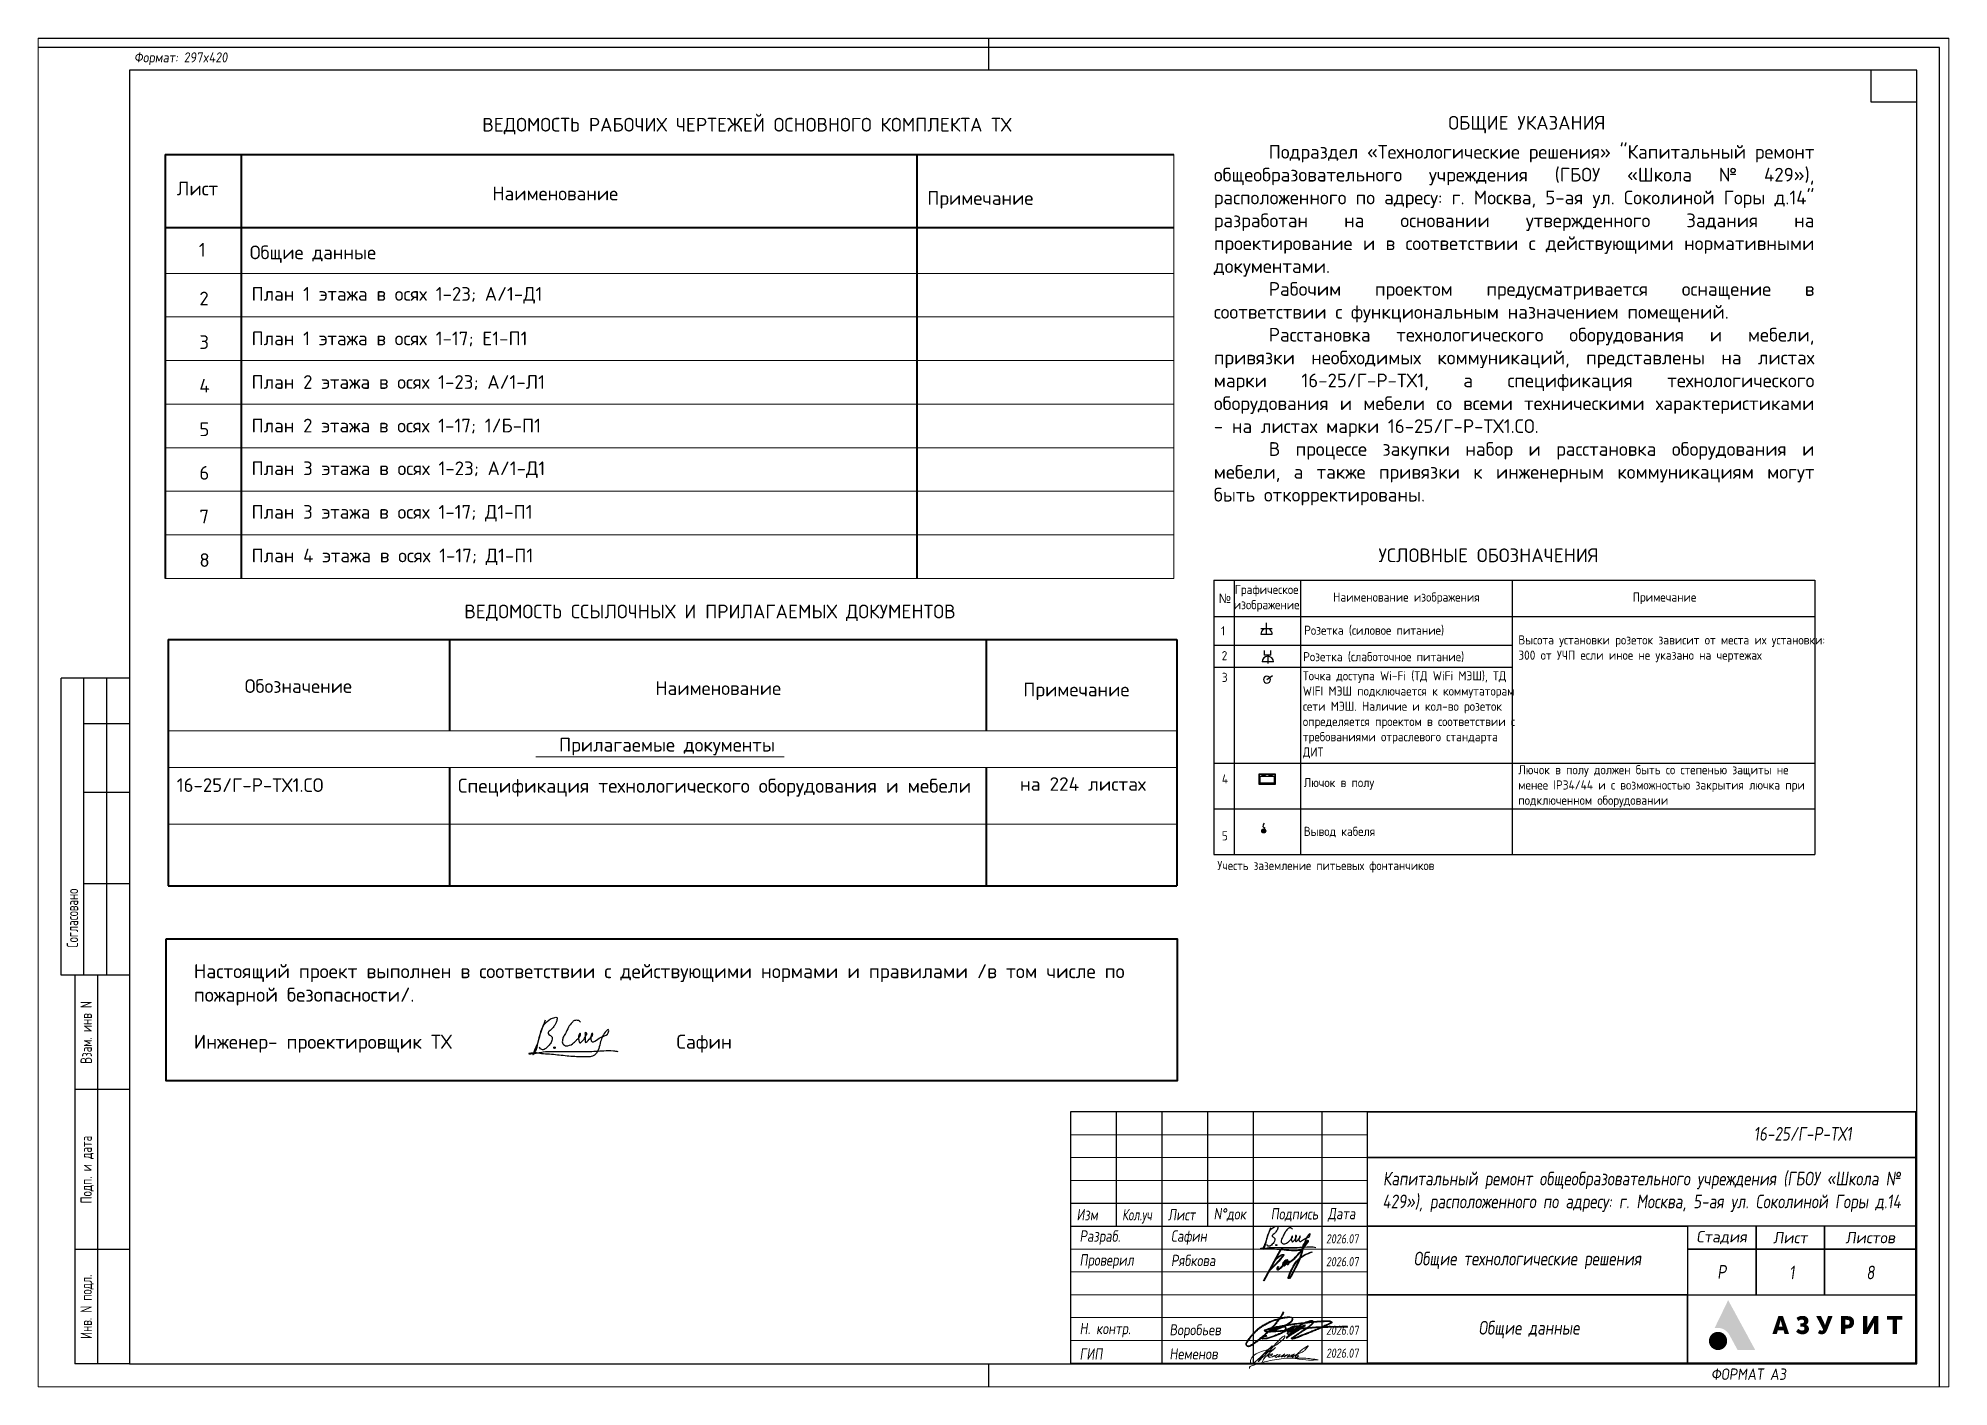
# Paper-space layout 'ОД' of a CAD drawing. Header units: millimetres. Extents: x 4.599 to 4.853, y 5.604 to 5.783.
# The model-space entities are those that its viewports show. They can reach past a viewport. Long polylines and large blocks are cut down to what shows.
import ezdxf
from ezdxf import colors
from ezdxf.entities.mleader import LeaderData, LeaderLine
from ezdxf.enums import TextEntityAlignment as Align
from ezdxf.math import Vec2, Vec3

# ---------------------------------------------------------------- set-up
doc = ezdxf.new("R2010")
doc.units = ezdxf.units.MM
doc.header["$MEASUREMENT"] = 0
doc.linetypes.add('ACAD_ISO03W100', pattern=[30, 12, -18])
doc.layers.get('0').update_dxf_attribs({"color": 250, "lineweight": 9})
doc.layers.get('Defpoints').update_dxf_attribs({"color": 6})
for name, color, linetype in [('_RAMKA', 7, 'Continuous'), ('АР_Таблицы', 250, 'Continuous'), ('Таблица', 250, 'Continuous')]:
    doc.layers.add(name, color=color, linetype=linetype)
for name, color, linetype, lineweight in [('_STAMP', 250, 'Continuous', 30), ('_TEXT', 189, 'Continuous', 30), ('_АР ТЕКСТ', 250, 'Continuous', 25), ('СПДС_ФОРМАТЫ', 7, 'Continuous', 30), ('ШТАМП', 7, 'Continuous', 15)]:
    doc.layers.add(name, color=color, linetype=linetype, lineweight=lineweight)
doc.layers.add('ПОДПИСИ', color=7, linetype='Continuous', lineweight=9, true_color=0x0052a5)
doc.styles.add('GOST 2.304', font='CS_Gost2304.shx')
doc.styles.add('gost_A', font='CS_Gost2304.shx', dxfattribs={"width": 0.71})
doc.styles.add('ISOCPEUR', font='isocpeur.TTF')
doc.styles.add('ISOCPEUR_1', font='isocpeur.TTF', dxfattribs={"width": 0.9, "height": 250})
doc.styles.add('ISOCUPER', font='isocpeur.TTF', dxfattribs={"width": 0.85, "oblique": 7})
doc.styles.add('SIMPLEX', font='simplex.shx', dxfattribs={"width": 0.85, "oblique": 7})
doc.styles.add('Архитект', font='isocpeur.TTF', dxfattribs={"width": 0.8, "oblique": 8})
doc.styles.add('Архитектурный', font='isocpeur.TTF', dxfattribs={"oblique": 8})
doc.styles.add('Архитектурный размер', font='isocpeur.TTF', dxfattribs={"width": 0.8, "oblique": 8})

psp = doc.layouts.new('ОД')

msp = doc.modelspace()

# ---------------------------------------------------------------- texts
at = {"layer": '_STAMP', "color": 7, "lineweight": -2, "char_height": 300, "attachment_point": 5, "style": 'Архитектурный размер'}
for s, width, heights, insert in [('1', 1209.51, [728.3], (-249729.1, 4658)), ('8', 1209.51, [728.3], (-248010.9, 4658)), ('Общие данные', 6338.039, [1456.7], (-255479.1, 3408))]:
    msp.add_mtext_dynamic_manual_height_columns(s, width=width, gutter_width=0, heights=heights, dxfattribs=dict(at, insert=insert))
at = {"layer": 'АР_Таблицы', "ltscale": 100, "style": 'ISOCPEUR'}
for s, p in [('ВЕДОМОСТЬ РАБОЧИХ ЧЕРТЕЖЕЙ ОСНОВНОГО КОМПЛЕКТА ТХ', (-278380.2, 29615.6)), ('                        ОБЩИЕ УКАЗАНИЯ', (-261828.5, 29658.1)), ('Лист', (-285062, 28220)), ('Наименование', (-278158.1, 28111.7)), ('Примечание', (-268645.1, 28011.5)), ('1', (-284581.6, 26879.4)), ('Общие данные', (-283466.2, 26822.5)), ('2', (-284569.7, 25813.3)), ('3', (-284569.7, 24859.7)), ('4', (-284569.7, 23906.2)), ('5', (-284569.7, 22952.7)), ('6', (-284569.7, 21999.1)), ('7', (-284569.7, 21045.6)), ('УСЛОВНЫЕ ОБОЗНАЧЕНИЯ ', (-258771.5, 20195.8)), ('8', (-284569.7, 20092.1)), ('ВЕДОМОСТЬ ССЫЛОЧНЫХ И ПРИЛАГАЕМЫХ ДОКУМЕНТОВ', (-278772.4, 18967.2)), ('Обозначение', (-283576.2, 17335.9)), ('Наименование', (-274592.6, 17290.5)), ('Примечание', (-266543.7, 17260.6)), ('       Прилагаемые документы', (-278036.4, 16052.7)), ('16-25/Г-Р-ТХ1.СО', (-285065.1, 15169.2))]:
    msp.add_text(s, height=300, dxfattribs=at).set_placement(p)
msp.add_text('на 224 листах', height=296.225, dxfattribs=at).set_placement((-266617.9, 15195), (-263863, 15195), align=Align.ALIGNED)
at = {"layer": 'АР_Таблицы', "ltscale": 100, "char_height": 300, "attachment_point": 4, "style": 'ISOCPEUR'}
for s, insert, width in [('\\pxqj;^IПодраздел «Технологические решения»{\\C7; }"Капитальный ремонт общеобразовательного учреждения (ГБОУ «Школа № 429»), расположенного по адресу: г. Москва, 5-ая ул. Соколиной Горы д.14"{\\C7; }разработан на основании {\\C7;утвержденного} Задания на проектирование и в соответствии с действующими нормативными документами.\\P^IРабочим проектом предусматривается оснащение в соответствии с функциональным назначением помещений.^J^IРасстановка технологического оборудования и мебели, привязки необходимых коммуникаций, представлены на листах марки {\\A1;16-25/Г-Р-ТХ1}, а спецификация технологического оборудования и мебели со всеми техническими характеристиками - на листах марки {\\A1;16-25/Г-Р-ТХ1.СО}.\\P\\psm1;^IВ процессе закупки набор и расстановка оборудования и мебели, а также привязки к инженерным коммуникациям могут быть откорректированы. ', (-262374.9, 25381.2), 13100.349), ('\\A1;\\pxql,t18;План 1 этажа в осях 1-23; А/1-Д1', (-283428, 26032.9), 13100.349), ('\\A1;\\pxql,t18;План 1 этажа в осях 1-17; Е1-П1', (-283428, 25079.3), 13100.349), ('\\A1;\\pxql,t18;План 2 этажа в осях 1-23; А/1-Л1', (-283428, 24125.8), 13100.349), ('\\A1;\\pxql,t18;План 2 этажа в осях 1-17; 1/Б-П1', (-283428, 23172.3), 13100.349), ('\\A1;\\pxql,t18;План 3 этажа в осях 1-23; А/1-Д1', (-283428, 22218.7), 13100.349), ('\\A1;\\pxql,t18;План 3 этажа в осях 1-17; Д1-П1', (-283428, 21265.2), 13100.349), ('\\A1;\\pxql,t18;План 4 этажа в осях 1-17; Д1-П1', (-283428, 20311.7), 13100.349), ('{\\H1.029x;Спецификация технологического оборудования и мебели }', (-278911.7, 15264), 13100.349), ('{\\H1.029x;Настоящий проект выполнен в соответствии с действующими нормами и правилами /в том числе по пожарной безопасности/.\\P\\PИнженер- проектировщик ТХ                         Сафин}', (-284690.7, 10435.5), 21067.34)]:
    msp.add_mtext(s, dxfattribs=dict(at, insert=insert, width=width))
at = {"layer": 'Таблица', "char_height": 200, "style": 'ISOCPEUR_1'}
for s, insert, width, attachment_point in [('Графическое изображение ', (-261220.4, 19404.8), 1027.914, 5), ('{\\fArial|b0|i0|c204|p34;№}', (-262134.8, 19404.8), 467.836, 5), ('Наименование изображения ', (-258161.6, 19404.8), 4434.113, 5), ('Примечание', (-253211.6, 19404.8), 6427.136, 4), ('Розетка (силовое питание)', (-260399.8, 18697), 4434.113, 4), ('1', (-262216.6, 18692.7), 4434.113, 4), ('{\\W0.9;Высота установки розеток зависит от места их установки:\\P300 от УЧП если иное не указано на чертежах}', (-255713.3, 18301.4), 6427.136, 4), ('2', (-262202.9, 18151.1), 4434.113, 4), ('Розетка (слаботочное питание)', (-260421.6, 18118.6), 4434.113, 4), ('3', (-262199.5, 17674.6), 4434.113, 4), ('Точка доступа Wi-Fi (ТД WiFi МЭШ), ТД WIFI МЭШ подключается к коммутаторам сети МЭШ. Наличие и кол-во розеток определяется проектом в соответствии с требованиями отраслевого стандарта ДИТ', (-260426.8, 16856.7), 4668.897, 4), ('4', (-262199.5, 15453.4), 4434.113, 4), ('Лючок в полу', (-260407.2, 15347.8), 4434.113, 4), ('Лючок в полу должен быть со степенью защиты не менее IP34/44 и с возможностью закрытия лючка при подключенном оборудовании', (-255713.3, 15294.5), 6427.136, 4), ('5', (-262199.5, 14209.1), 4434.113, 4), ('Вывод кабеля', (-260407.2, 14291.1), 4434.113, 4), ('{\\W0.88;Учесть заземление питьевых фонтанчиков}', (-262296.3, 13533.1), 6427.136, 4)]:
    msp.add_mtext(s, dxfattribs=dict(at, insert=insert, width=width, attachment_point=attachment_point))

# ---------------------------------------------------------------- blocks, each defined once
blk = doc.blocks.new('_DotSmall')
at = {"color": 0, "linetype": 'ByBlock', "const_width": 0.5}
blk.add_lwpolyline([(-0.0625, 0, 1), (0.0625, 0, 1)], format="xyb", close=True, dxfattribs=at)
blk = doc.blocks.new('A$C2B604C4E')
at = {"lineweight": 25, "ltscale": 100}
blk.add_hatch(color=0, dxfattribs=at).paths.add_polyline_path([(-415, -285, 1), (-378, -285, 1)])
at = {"color": 0, "lineweight": 25, "ltscale": 100}
blk.add_circle((-396, -285), 18.4, dxfattribs=at)
for points in [[(203, 304), (158, 344), (115, 350), (65, 344), (15, 303), (-71, 189), (-144, 42), (-192, -41), (-212, -123), (-212, -174), (-185, -212), (-139, -238), (-83, -238), (48, -174), (112, -108), (161, -60), (200, -8), (209, 29), (200, 49), (177, 25), (161, -19), (165, -99), (189, -171), (273, -99), (300, -67), (326, -16), (350, 23), (350, 46), (343, 63), (315, 63), (312, 34), (316, -67), (323, -160), (411, -86), (473, -19), (492, 26), (481, 51), (462, 25), (478, -149), (610, -85), (731, -21), (850, 62), (850, 138), (809, 106), (673, -143), (546, -443), (483, -481), (372, -495), (162, -495), (-194, -468), (-559, -434), (-733, -420), (-911, -407), (-993, -425), (-943, -425), (-783, -405), (-661, -379), (-433, -372), (-46, -372), (381, -372), (744, -354), (967, -354), (1071, -372)], [(-609, 351), (-787, -188), (-841, -377), (-893, -450), (-817, -266), (-634, 250), (-487, 382), (-385, 416), (-344, 416), (-344, 341), (-369, 268), (-414, 205), (-480, 131), (-544, 66), (-544, 44), (-506, 6), (-453, -38), (-453, -89), (-487, -185), (-548, -258), (-612, -314), (-659, -332), (-721, -308), (-748, -268)]]:
    blk.add_spline(points, degree=3, dxfattribs=at)
blk = doc.blocks.new('_Origin')
at = {"color": 0, "linetype": 'ByBlock', "lineweight": -2}
blk.add_line((0, 0), (-1, 0), dxfattribs=at)
blk.add_circle((0, 0), 0.5, dxfattribs=at)
blk = doc.blocks.new('*U3110')
at = {"color": 0, "linetype": 'ByBlock', "lineweight": -2}
for p, q in [((0, 2.5), (0, -2.5)), ((0, 0), (2.5, 0)), ((2.5, 2.5), (2.5, -2.5)), ((2.5, 0), (5, 0))]:
    blk.add_line(p, q, dxfattribs=at)
blk.add_arc((0, 0), 2.5, 270, 90, dxfattribs=at)
at = {"style": 'GOST 2.304', "width": 0.8, "flags": 1}
blk.add_attdef('MARKA', (-9.86, 4.54), '', height=2.5, dxfattribs=at)
at = {"ltscale": 50, "style": 'gost_A', "width": 0.71}
blk.add_attdef('№GRUP', text='', height=2.5, dxfattribs=at).set_placement((5.14, 6.05), align=Align.MIDDLE_CENTER)
blk = doc.blocks.new('RG45 блок на 2 шт')
at = {"color": 0, "linetype": 'ByBlock', "lineweight": -2, "ltscale": 100}
for p, q in [((-164, 66), (-266, 66)), ((-164, 66), (-164, -66)), ((-164, 0), (10, 0)), ((-22, 120), (-22, -120)), ((-164, -66), (-266, -66))]:
    blk.add_line(p, q, dxfattribs=at)
blk.add_arc((-22, 0), 120, 90, 270, dxfattribs=at)
blk = doc.blocks.new('_DOP_POLE')
at = {"layer": '_STAMP'}
for p, q in [((-15, 85), (-15, 150)), ((0, 150), (-15, 150)), ((-10, 85), (-10, 150)), ((-5, 85), (-5, 150)), ((0, 150), (0, 0)), ((0, 140), (-10, 140)), ((0, 125), (-10, 125)), ((0, 105), (-10, 105)), ((0, 85), (-15, 85)), ((-12, 85), (-12, 0)), ((-7, 85), (-7, 0)), ((0, 60), (-12, 60)), ((0, 25), (-12, 25)), ((0, 0), (-12, 0))]:
    blk.add_line(p, q, dxfattribs=at)
at = {"layer": '_TEXT', "style": 'ISOCPEUR', "width": 0.7}
for s, p in [('Согласовано', (-12.5, 97.5)), ('Взам. инв N', (-9.5, 72.5)), ('Подп. и дата', (-9.5, 42.5)), ('Инв. N подл.', (-9.5, 12.5))]:
    blk.add_text(s, height=2.5, rotation=90, dxfattribs=at).set_placement(p, align=Align.MIDDLE_CENTER)
blk = doc.blocks.new('*U3417')
at = {"color": 0}
for p, q in [((403, 283), (403, 290)), ((413, 283), (403, 283))]:
    blk.add_line(p, q, dxfattribs=at)
at = {"layer": '_RAMKA', "color": 253, "linetype": 'ACAD_ISO03W100', "ltscale": 0.12}
for p, q in [((210, 290), (210, 297)), ((210, 0), (210, 7))]:
    blk.add_line(p, q, dxfattribs=at)
at = {"layer": '_RAMKA', "color": 0}
for points in [[(2, 2), (418, 2), (418, 295), (2, 295)], [(22, 7), (413, 7), (413, 290), (22, 290)]]:
    blk.add_lwpolyline(points, close=True, dxfattribs=at)
at = {"layer": 'Defpoints', "color": 255}
for q in [(0, 297), (420, 0)]:
    blk.add_line((0, 0), q, dxfattribs=at)
at = {"layer": 'Defpoints', "color": 253, "linetype": 'ACAD_ISO03W100'}
blk.add_lwpolyline([(0, 297), (420, 297), (420, 0), (0, 0)], close=True, dxfattribs=at)
at = {"layer": '_RAMKA'}
blk.add_blockref('_DOP_POLE', (22, 7), dxfattribs=at)
at = {"layer": '_RAMKA', "color": 8, "insert": (23, 292.5), "char_height": 2.2, "attachment_point": 4, "style": 'SIMPLEX'}
blk.add_mtext_dynamic_manual_height_columns('Формат: 297x420', width=59.7559, gutter_width=12.5, heights=[0], dxfattribs=at)
at = {"layer": '_RAMKA', "color": 8, "style": 'SIMPLEX', "oblique": 7, "width": 0.85}
blk.add_attdef('ФОРМАТ_А', (368, 3.5), '', height=2.5, dxfattribs=at)
blk = doc.blocks.new('Логотип Азурит')
at = {"layer": '_STAMP', "linetype": 'Continuous', "true_color": 0x2a3756}
h = blk.add_hatch(color=159, dxfattribs=at)
h.dxf.hatch_style = 1
h.paths.add_polyline_path([(-39.4, 8.5), (-40.02, 9.65), (-40.61, 10.74), (-41.14, 11.7), (-41.62, 12.59), (-41.79, 12.89), (-41.86, 13.01), (-41.91, 12.94), (-41.99, 12.78), (-42.39, 11.96), (-42.77, 11.18), (-43.09, 10.5), (-43.47, 9.72), (-44.18, 8.26), (-44.5, 7.6), (-44.73, 7.14), (-44.85, 6.9), (-44.7, 6.93), (-44.51, 6.95), (-44.27, 6.97), (-44.09, 6.97), (-43.91, 6.96), (-43.74, 6.94), (-43.56, 6.91), (-43.39, 6.87), (-43.22, 6.81), (-43.05, 6.75), (-42.89, 6.68), (-42.73, 6.59), (-42.58, 6.5), (-42.43, 6.4), (-42.29, 6.29), (-42.15, 6.17), (-42.03, 6.04), (-41.91, 5.91), (-41.79, 5.77), (-41.72, 5.65), (-41.63, 5.5), (-41.3, 4.9), (-41.02, 4.39), (-40.57, 3.56), (-40.05, 2.59), (-39.78, 2.11), (-37.86, 2.11), (-36.5, 2.11), (-35.94, 2.12), (-36.48, 3.13), (-36.82, 3.75), (-37.16, 4.37), (-37.67, 5.33), (-38.2, 6.3), (-38.54, 6.93), (-38.87, 7.53)])
h = blk.add_hatch(color=159, dxfattribs=at)
h.dxf.hatch_style = 1
h.paths.add_polyline_path([(-29.3, 7.88), (-29.63, 8.84), (-29.86, 9.53), (-30.37, 9.54), (-30.87, 9.54), (-30.93, 9.38), (-31.26, 8.4), (-31.64, 7.27), (-31.97, 6.31), (-32.19, 5.64), (-32.05, 5.63), (-31.71, 5.62), (-31.23, 5.62), (-31.11, 6.03), (-30.99, 6.44), (-30.37, 6.44), (-29.75, 6.44), (-29.63, 6.03), (-29.52, 5.62), (-29.03, 5.62), (-28.54, 5.62), (-28.6, 5.8), (-28.93, 6.79)])
h.paths.add_polyline_path([(-30.77, 7.21), (-30.74, 7.31), (-30.56, 7.93), (-30.43, 8.43), (-30.39, 8.59), (-30.37, 8.65), (-30.35, 8.64), (-30.31, 8.45), (-30.22, 8.08), (-30.11, 7.66), (-30.01, 7.33), (-29.97, 7.21), (-30.37, 7.21)], flags=16)
h = blk.add_hatch(color=159, dxfattribs=at)
h.dxf.hatch_style = 1
h.paths.add_polyline_path([(-24.39, 7.35), (-24.47, 7.43), (-24.56, 7.5), (-24.66, 7.56), (-24.81, 7.65), (-24.74, 7.69), (-24.65, 7.75), (-24.55, 7.86), (-24.45, 7.97), (-24.38, 8.09), (-24.35, 8.18), (-24.32, 8.25), (-24.31, 8.34), (-24.3, 8.45), (-24.3, 8.65), (-24.31, 8.73), (-24.34, 8.82), (-24.41, 8.99), (-24.51, 9.14), (-24.63, 9.28), (-24.78, 9.39), (-24.95, 9.48), (-25.13, 9.55), (-25.34, 9.59), (-25.56, 9.6), (-25.74, 9.6), (-25.91, 9.58), (-26.08, 9.55), (-26.23, 9.51), (-26.39, 9.46), (-26.53, 9.39), (-26.67, 9.32), (-26.8, 9.23), (-26.9, 9.15), (-26.81, 8.98), (-26.64, 8.66), (-26.54, 8.5), (-26.51, 8.5), (-26.46, 8.54), (-26.35, 8.61), (-26.21, 8.67), (-26.07, 8.73), (-25.93, 8.77), (-25.82, 8.79), (-25.72, 8.79), (-25.62, 8.79), (-25.53, 8.76), (-25.46, 8.73), (-25.39, 8.68), (-25.34, 8.62), (-25.3, 8.55), (-25.26, 8.45), (-25.26, 8.36), (-25.27, 8.27), (-25.32, 8.18), (-25.36, 8.13), (-25.39, 8.08), (-25.44, 8.05), (-25.49, 8.02), (-25.63, 7.99), (-25.84, 7.98), (-26.1, 7.97), (-26.1, 7.6), (-26.1, 7.24), (-25.78, 7.23), (-25.54, 7.21), (-25.45, 7.2), (-25.38, 7.18), (-25.33, 7.15), (-25.28, 7.12), (-25.25, 7.08), (-25.21, 7.02), (-25.19, 6.96), (-25.17, 6.9), (-25.17, 6.76), (-25.18, 6.7), (-25.2, 6.64), (-25.23, 6.58), (-25.26, 6.53), (-25.31, 6.49), (-25.37, 6.45), (-25.44, 6.43), (-25.52, 6.41), (-25.69, 6.39), (-25.78, 6.39), (-25.87, 6.41), (-26, 6.45), (-26.16, 6.51), (-26.3, 6.6), (-26.43, 6.69), (-26.53, 6.76), (-26.77, 6.45), (-26.93, 6.26), (-26.97, 6.2), (-26.98, 6.15), (-26.97, 6.11), (-26.94, 6.07), (-26.82, 5.97), (-26.62, 5.84), (-26.41, 5.73), (-26.19, 5.65), (-25.97, 5.59), (-25.78, 5.57), (-25.53, 5.57), (-25.3, 5.58), (-25.12, 5.61), (-24.99, 5.65), (-24.87, 5.71), (-24.75, 5.78), (-24.64, 5.85), (-24.54, 5.94), (-24.45, 6.03), (-24.37, 6.13), (-24.31, 6.23), (-24.25, 6.37), (-24.21, 6.51), (-24.2, 6.66), (-24.2, 6.82), (-24.21, 6.94), (-24.24, 7.06), (-24.28, 7.16), (-24.33, 7.26)])
h = blk.add_hatch(color=159, dxfattribs=at)
h.dxf.hatch_style = 1
h.paths.add_polyline_path([(-19.61, 8.04), (-19.36, 8.68), (-19.14, 9.22), (-19.03, 9.53), (-19.17, 9.54), (-19.52, 9.54), (-20.02, 9.54), (-20.05, 9.44), (-20.31, 8.65), (-20.59, 7.81), (-20.63, 7.68), (-20.66, 7.62), (-20.67, 7.61), (-20.7, 7.67), (-20.82, 7.97), (-21.01, 8.4), (-21.34, 9.1), (-21.54, 9.54), (-22.06, 9.54), (-22.58, 9.54), (-22.4, 9.17), (-21.88, 8.17), (-21.32, 7.06), (-21.11, 6.63), (-21.09, 6.56), (-21.1, 6.52), (-21.15, 6.45), (-21.21, 6.41), (-21.28, 6.38), (-21.37, 6.37), (-21.45, 6.37), (-21.55, 6.39), (-21.64, 6.43), (-21.74, 6.49), (-21.82, 6.53), (-21.86, 6.49), (-21.92, 6.39), (-22.11, 6.05), (-22.23, 5.85), (-22.18, 5.81), (-22.08, 5.75), (-21.95, 5.69), (-21.81, 5.63), (-21.69, 5.59), (-21.51, 5.57), (-21.31, 5.57), (-21.12, 5.59), (-20.97, 5.62), (-20.88, 5.66), (-20.79, 5.71), (-20.71, 5.77), (-20.63, 5.84), (-20.56, 5.93), (-20.48, 6.02), (-20.35, 6.23), (-20.28, 6.35), (-20.21, 6.51), (-19.92, 7.25)])
h = blk.add_hatch(color=159, dxfattribs=at)
h.dxf.hatch_style = 1
h.paths.add_polyline_path([(-14.46, 7.53), (-14.41, 7.64), (-14.37, 7.74), (-14.33, 7.96), (-14.31, 8.19), (-14.32, 8.41), (-14.37, 8.63), (-14.45, 8.83), (-14.5, 8.93), (-14.55, 9.02), (-14.62, 9.1), (-14.69, 9.18), (-14.81, 9.29), (-14.92, 9.37), (-15.06, 9.43), (-15.21, 9.49), (-15.33, 9.52), (-15.49, 9.53), (-16.3, 9.54), (-17.21, 9.54), (-17.21, 7.58), (-17.21, 5.62), (-16.73, 5.62), (-16.25, 5.62), (-16.25, 6.23), (-16.25, 6.83), (-15.87, 6.83), (-15.58, 6.84), (-15.35, 6.86), (-15.17, 6.91), (-14.99, 6.98), (-14.83, 7.08), (-14.69, 7.2), (-14.56, 7.36)])
h.paths.add_polyline_path([(-15.6, 7.68), (-15.67, 7.66), (-15.95, 7.66), (-16.25, 7.66), (-16.25, 8.2), (-16.25, 8.74), (-15.93, 8.73), (-15.64, 8.72), (-15.57, 8.7), (-15.51, 8.67), (-15.42, 8.6), (-15.35, 8.51), (-15.32, 8.45), (-15.3, 8.39), (-15.29, 8.19), (-15.29, 8.07), (-15.3, 8), (-15.32, 7.94), (-15.35, 7.88), (-15.39, 7.82), (-15.43, 7.78), (-15.53, 7.71)], flags=16)
h = blk.add_hatch(color=159, dxfattribs=at)
h.dxf.hatch_style = 1
h.paths.add_polyline_path([(-10.09, 7.82), (-9.98, 8.03), (-9.94, 8.12), (-9.95, 7.93), (-9.96, 7.49), (-9.97, 6.69), (-9.97, 5.62), (-9.5, 5.62), (-9.04, 5.62), (-9.04, 7.58), (-9.04, 9.54), (-9.51, 9.54), (-9.99, 9.54), (-10.36, 8.91), (-10.84, 8.1), (-11.03, 7.78), (-11.26, 7.34), (-11.37, 7.13), (-11.42, 7.05), (-11.41, 7.31), (-11.39, 7.78), (-11.39, 8.55), (-11.39, 9.54), (-11.86, 9.54), (-12.34, 9.54), (-12.34, 7.58), (-12.34, 5.62), (-11.86, 5.62), (-11.37, 5.62), (-11.18, 5.95), (-10.61, 6.89), (-10.31, 7.42)])
h = blk.add_hatch(color=159, dxfattribs=at)
h.dxf.hatch_style = 1
h.paths.add_polyline_path([(-3.74, 9.14), (-3.74, 9.54), (-5.42, 9.54), (-7.09, 9.54), (-7.09, 9.14), (-7.09, 8.74), (-6.5, 8.74), (-5.9, 8.74), (-5.9, 7.18), (-5.9, 5.62), (-5.43, 5.62), (-4.95, 5.62), (-4.95, 7.18), (-4.95, 8.74), (-4.35, 8.74), (-3.74, 8.74)])
at = {"layer": '_STAMP', "linetype": 'Continuous', "true_color": 0x1447b7}
h = blk.add_hatch(color=162, dxfattribs=at)
h.dxf.hatch_style = 1
h.paths.add_polyline_path([(-42.09, 4.22), (-42.11, 4.4), (-42.15, 4.58), (-42.2, 4.76), (-42.27, 4.93), (-42.35, 5.1), (-42.45, 5.26), (-42.57, 5.41), (-42.7, 5.55), (-42.8, 5.64), (-42.91, 5.72), (-43.14, 5.86), (-43.38, 5.97), (-43.63, 6.05), (-43.89, 6.09), (-44.15, 6.1), (-44.42, 6.07), (-44.55, 6.04), (-44.68, 6.01), (-44.87, 5.94), (-45.05, 5.85), (-45.22, 5.74), (-45.37, 5.62), (-45.51, 5.49), (-45.63, 5.35), (-45.75, 5.19), (-45.84, 5.03), (-45.92, 4.85), (-45.98, 4.67), (-46.03, 4.49), (-46.06, 4.29), (-46.07, 4.1), (-46.05, 3.9), (-46.02, 3.7), (-45.97, 3.51), (-45.92, 3.37), (-45.87, 3.24), (-45.8, 3.11), (-45.72, 2.99), (-45.64, 2.88), (-45.54, 2.77), (-45.44, 2.67), (-45.33, 2.57), (-45.22, 2.49), (-45.1, 2.41), (-44.98, 2.34), (-44.85, 2.28), (-44.72, 2.22), (-44.58, 2.18), (-44.44, 2.15), (-44.3, 2.13), (-44.05, 2.12), (-43.8, 2.14), (-43.57, 2.19), (-43.34, 2.26), (-43.12, 2.37), (-42.92, 2.5), (-42.73, 2.65), (-42.56, 2.83), (-42.44, 2.99), (-42.34, 3.15), (-42.26, 3.32), (-42.19, 3.49), (-42.14, 3.67), (-42.11, 3.85), (-42.09, 4.03)])
blk = doc.blocks.new('A$Cd93aea02')
at = {"lineweight": 25}
for p, q in [((-4384, -1932), (-1367, 3562)), ((-4262, -1932), (-1245, 3562))]:
    blk.add_line(p, q, dxfattribs=at)
for points in [[(-1879, 618), (-2051, 66), (-897, 875), (-230, 1770), (-1039, 931), (-985, 788), (-326, 1305), (67, 1533), (-214, 885), (-164, 1092), (132, 1354), (312, 1478), (2149, 3300), (3339, 5144), (2538, 4319), (2473, 3970), (-36, -1467), (1397, 1518), (4116, 3176)], [(-1756, 618), (-1928, 66), (-775, 875), (-107, 1770), (-916, 931), (-863, 788), (-203, 1305), (189, 1533), (-92, 885), (-41, 1092), (254, 1354), (434, 1478), (2272, 3300), (3462, 5144), (2661, 4319), (2596, 3970), (87, -1467), (1519, 1518), (4239, 3176)], [(-1367, 3562), (-1204, 3712), (-1054, 3787)], [(-1245, 3562), (-1081, 3712), (-931, 3787)], [(-2336, 1798), (-1774, 2325), (-1108, 2692), (-3367, -80)], [(-2213, 1798), (-1651, 2325), (-985, 2692), (-3244, -80)]]:
    blk.add_spline(points, degree=3, dxfattribs=at)
blk = doc.blocks.new('Воробьев')
at = {"color": 0}
for points in [[(9, 6.23), (8.81, 5.8), (8.47, 5.27), (8.06, 4.65), (7.64, 4.14), (7.22, 3.56), (6.72, 3.01), (6.11, 2.31), (5.34, 1.61), (4.69, 1), (3.94, 0.4), (3.23, -0.16), (2.53, -0.65), (1.89, -1.09), (1.34, -1.28), (1.02, -1.07), (0.94, -0.69), (1.15, -0.19), (1.44, 0.22), (1.96, 0.94), (2.46, 1.52), (2.89, 1.97), (3.29, 2.38), (3.79, 2.78), (4.4, 3.2), (5.19, 3.67), (5.98, 4.05), (6.55, 4.3), (7.29, 4.56), (7.91, 4.74), (8.67, 4.94), (9.55, 5.11), (10.18, 5.19), (10.76, 5.1), (10.97, 4.89), (10.94, 4.46), (10.66, 4.11), (10.33, 3.82), (9.6, 3.39), (8.89, 3.03), (8.22, 2.76), (7.46, 2.41), (6.88, 2.19), (6.5, 2.15), (6.49, 2.23), (6.75, 2.44), (7.37, 2.71), (8.05, 2.96), (8.6, 3.07), (9.07, 3.1), (9.42, 3.03), (9.52, 2.83), (9.47, 2.44), (9.3, 2.18), (8.99, 1.9), (8.61, 1.65), (8.09, 1.43), (7.11, 1.04), (6.25, 0.73), (5.34, 0.49), (4.81, 0.42), (4.32, 0.49), (4.32, 0.67), (4.44, 0.76), (4.61, 0.86), (5.42, 1.09)], [(9.07, 6.13), (8.88, 5.69), (8.54, 5.16), (8.13, 4.55), (7.71, 4.04), (7.29, 3.45), (6.79, 2.9), (6.18, 2.21), (5.41, 1.5), (4.76, 0.9), (4, 0.29), (3.3, -0.27), (2.6, -0.76), (1.96, -1.19), (1.41, -1.38), (1.09, -1.18), (1.01, -0.79), (1.22, -0.29), (1.51, 0.12), (2.03, 0.83), (2.53, 1.42), (2.96, 1.86), (3.36, 2.27), (3.86, 2.67), (4.47, 3.1), (5.26, 3.56), (6.05, 3.95), (6.62, 4.2), (7.36, 4.46), (7.98, 4.63), (8.74, 4.84), (9.62, 5), (10.25, 5.09), (10.83, 5), (11.04, 4.78), (11.01, 4.35), (10.73, 4), (10.4, 3.71), (9.67, 3.29), (8.96, 2.92), (8.29, 2.65), (7.53, 2.31), (6.95, 2.09), (6.57, 2.04), (6.56, 2.12), (6.82, 2.34), (7.44, 2.61), (8.12, 2.86), (8.67, 2.96), (9.14, 3), (9.49, 2.92), (9.59, 2.73), (9.54, 2.34), (9.37, 2.08), (9.06, 1.8), (8.68, 1.55), (8.16, 1.32), (7.18, 0.93), (6.32, 0.63), (5.41, 0.38), (4.88, 0.32), (4.39, 0.39), (4.39, 0.56), (4.51, 0.66), (4.68, 0.76), (5.49, 0.98)]]:
    blk.add_spline(points, degree=3, dxfattribs=at)
for points in [[(23.09, 3.04), (19.6, 2.99), (16.88, 2.95), (15.26, 2.8), (13.68, 2.68), (11.9, 2.53), (10.74, 2.41), (9.29, 2.14), (7.52, 2.04), (6.46, 1.95), (5.89, 1.94), (5.28, 1.96), (4.94, 2.06), (4.85, 2.22), (4.95, 2.31), (5.22, 2.4), (5.81, 2.6), (6.31, 2.74), (6.95, 2.9), (7.74, 3.05), (9.12, 3.32), (11.12, 3.63), (12.77, 3.84), (14.84, 4.04), (16.43, 4.21), (17.58, 4.27), (18.78, 4.34), (19.26, 4.28), (19.55, 4.19), (19.63, 4.04), (19.5, 3.92), (19.23, 3.75), (18.51, 3.41), (17.75, 3.07), (16.46, 2.49), (15.49, 2.1), (14.61, 1.73), (13.82, 1.42), (13.18, 1.2), (12.55, 0.9), (11.86, 0.65), (11.27, 0.44), (10.95, 0.4), (10.83, 0.43), (10.84, 0.49), (10.93, 0.59), (11.35, 0.85), (11.85, 1.24), (12.69, 1.78), (13.15, 2.09), (13.75, 2.47), (14.58, 3.04), (15.03, 3.38), (15.41, 3.75), (15.63, 4.03), (15.6, 4.2), (15.48, 4.27), (15.14, 4.32), (14.86, 4.24), (14.51, 4.16), (14.21, 4.04), (13.45, 3.79), (13.02, 3.58), (12.51, 3.22), (11.86, 2.75), (11.26, 2.22), (10.74, 1.69), (10.22, 1.14), (9.48, 0.44), (9.91, 0.77), (10.4, 1.13), (10.94, 1.5), (11.68, 1.99), (13.09, 2.87), (13.46, 3.15), (13.93, 3.43), (13.64, 3.3), (13.14, 3.07), (12.58, 2.83), (12.04, 2.58), (10.84, 2.06), (10.51, 1.91), (10.03, 1.87), (9.83, 2.07), (10.16, 2.37), (10.72, 2.68), (11.51, 3.12), (11.91, 3.2), (12.37, 3.24), (12.59, 3.05), (12.34, 2.77), (11.77, 2.09), (11.32, 1.81), (10.87, 1.54), (10.48, 1.35), (10.03, 1.33), (9.92, 1.56), (10.05, 1.81), (10.29, 2.09), (10.63, 2.48), (11.01, 2.79), (11.56, 3.15), (11.75, 3.24), (11, 2.99), (10.23, 2.6), (9.88, 2.39), (9.2, 1.91)], [(23.16, 2.93), (19.67, 2.89), (16.95, 2.84), (15.33, 2.7), (13.75, 2.58), (11.97, 2.43), (10.81, 2.31), (9.36, 2.04), (7.59, 1.93), (6.53, 1.85), (5.96, 1.84), (5.35, 1.86), (5.01, 1.96), (4.92, 2.11), (5.02, 2.2), (5.29, 2.3), (5.88, 2.5), (6.38, 2.64), (7.02, 2.8), (7.81, 2.95), (9.19, 3.22), (11.19, 3.52), (12.84, 3.73), (14.91, 3.94), (16.5, 4.11), (17.65, 4.16), (18.85, 4.23), (19.33, 4.18), (19.62, 4.08), (19.7, 3.94), (19.57, 3.82), (19.3, 3.65), (18.58, 3.3), (17.82, 2.97), (16.53, 2.39), (15.56, 1.99), (14.68, 1.63), (13.89, 1.32), (13.25, 1.09), (12.62, 0.79), (11.93, 0.54), (11.34, 0.33), (11.02, 0.3), (10.9, 0.32), (10.91, 0.39), (11, 0.48), (11.42, 0.75), (11.92, 1.13), (12.75, 1.68), (13.22, 1.98), (13.82, 2.37), (14.65, 2.93), (15.1, 3.28), (15.48, 3.65), (15.7, 3.93), (15.67, 4.1), (15.55, 4.17), (15.21, 4.22), (14.93, 4.14), (14.58, 4.06), (14.28, 3.93), (13.52, 3.68), (13.09, 3.47), (12.58, 3.12), (11.93, 2.65), (11.33, 2.11), (10.81, 1.58), (10.29, 1.03), (9.55, 0.33), (9.98, 0.66), (10.47, 1.03), (11.01, 1.4), (11.75, 1.89), (13.16, 2.77), (13.53, 3.04), (14, 3.32), (13.71, 3.19), (13.21, 2.96), (12.65, 2.73), (12.11, 2.48), (10.91, 1.95), (10.58, 1.8), (10.1, 1.76), (9.9, 1.96), (10.23, 2.26), (10.79, 2.58), (11.58, 3.02), (11.98, 3.1), (12.44, 3.13), (12.66, 2.95), (12.41, 2.67), (11.84, 1.99), (11.39, 1.7), (10.94, 1.43), (10.55, 1.24), (10.1, 1.23), (9.99, 1.46), (10.12, 1.71), (10.36, 1.99), (10.7, 2.37), (11.08, 2.68), (11.63, 3.05), (11.82, 3.14), (11.07, 2.89), (10.3, 2.49), (9.95, 2.28), (9.27, 1.8)]]:
    blk.add_open_spline(points, degree=3, dxfattribs=at)
blk = doc.blocks.new('Неменов')
at = {"layer": 'ПОДПИСИ'}
for points in [[(44385.28, 26773.62), (44385.4, 26773.92), (44385.82, 26774.46), (44386.26, 26774.88), (44386.68, 26775.31), (44386.92, 26775.52), (44387.56, 26776.07), (44386.71, 26775.48), (44386.36, 26775.33), (44385.84, 26775.08), (44385.47, 26774.85), (44385.17, 26774.54), (44384.9, 26774.25), (44384.73, 26774), (44384.56, 26773.64), (44384.97, 26774.05), (44385.56, 26774.6), (44386.05, 26775.09), (44386.7, 26775.75), (44387.01, 26776.08), (44387.52, 26776.69), (44387.97, 26777.16), (44388.49, 26777.69), (44388.73, 26777.9), (44389, 26778.06), (44389.12, 26778.06), (44389.12, 26777.92), (44388.98, 26777.64), (44388.37, 26777.08), (44387.89, 26776.67), (44387.28, 26776.32), (44386.37, 26775.82), (44385.14, 26775.39), (44383.93, 26774.83), (44383.43, 26774.36), (44383.22, 26773.85), (44383.22, 26773.49), (44383.72, 26773.37), (44384.08, 26773.64), (44385.13, 26774.59), (44386.04, 26775.51), (44386.97, 26776.37), (44385.33, 26774.76)], [(44386.27, 26774.52), (44386.76, 26774.69), (44387.03, 26774.95), (44386.83, 26774.95), (44386.31, 26774.62), (44386.27, 26774.52), (44386.27, 26774.45), (44387.35, 26774.7), (44386.98, 26774.46), (44387.97, 26774.88), (44387.47, 26774.52), (44387.47, 26774.4), (44388.35, 26774.86), (44388, 26774.48), (44389.15, 26774.96), (44388.51, 26774.46), (44389.67, 26774.88), (44389.02, 26774.44), (44390, 26774.86), (44389.59, 26774.46), (44390.84, 26774.98), (44390.23, 26774.54), (44391.84, 26775.15), (44392.4, 26775.45), (44392.82, 26775.9), (44393.19, 26776.38), (44392.41, 26775.93), (44391.71, 26775.35), (44391.18, 26774.88), (44390.97, 26774.55), (44390.97, 26774.44), (44391.38, 26774.51), (44391.54, 26774.67), (44391.11, 26774.67), (44390.59, 26774.54), (44390.46, 26774.41), (44390.9, 26774.2), (44394.9, 26773.96)], [(44383.03, 26772.46), (44383.03, 26772.68), (44383.41, 26772.91), (44384.1, 26773.16), (44385.03, 26773.42), (44386.21, 26773.74), (44387.75, 26774), (44389.31, 26774.23), (44390.9, 26774.23), (44392.49, 26774.23), (44394.9, 26773.96)]]:
    blk.add_spline(points, degree=3, dxfattribs=at)
blk = doc.blocks.new('A$Ca2c60459')
at = {"layer": '_STAMP', "lineweight": 30}
for p, q in [((-175.17, 55.13), (-175.17, 30.13)), ((-165.17, 55.13), (-165.17, 0.13)), ((-155.17, 55.13), (-155.17, 30.13)), ((-145.17, 55.13), (-145.17, 0.13)), ((-130.17, 55.13), (-130.17, 0.13)), ((-185.17, 35.13), (-120.17, 35.13)), ((-185.17, 30.13), (-120.17, 30.13))]:
    blk.add_line(p, q, dxfattribs=at)
at = {"layer": '_STAMP', "lineweight": -2}
for p, q in [((-120.17, 55.13), (-120.17, 0.13)), ((-185.17, 50.13), (-120.17, 50.13)), ((-185.17, 45.13), (-120.17, 45.13)), ((-185.17, 40.13), (-120.17, 40.13)), ((-185.17, 25.13), (-120.17, 25.13)), ((-185.17, 20.13), (-120.17, 20.13)), ((-185.17, 15.13), (-120.17, 15.13)), ((-185.17, 10.13), (-120.17, 10.13)), ((-185.17, 5.13), (-120.17, 5.13))]:
    blk.add_line(p, q, dxfattribs=at)
blk.add_lwpolyline([(-185.17, 0.13), (-0.17, 0.13), (-0.17, 55.13), (-185.17, 55.13)], close=True, dxfattribs=at)
at = {"layer": '_STAMP', "lineweight": 30}
for points in [[(-185.17, 0.13), (-0.17, 0.13), (-0.17, 55.13), (-185.17, 55.13)], [(-120.17, 55.13), (-0.17, 55.13), (-0.17, 45.13), (-120.17, 45.13)], [(-120.17, 45.13), (-0.17, 45.13), (-0.17, 30.13), (-120.17, 30.13)], [(-120.17, 30.13), (-50.17, 30.13), (-50.17, 15.13), (-120.17, 15.13)], [(-50.17, 25.13), (-35.17, 25.13), (-35.17, 30.13), (-50.17, 30.13)], [(-35.17, 25.13), (-20.17, 25.13), (-20.17, 30.13), (-35.17, 30.13)], [(-20.17, 25.13), (-0.17, 25.13), (-0.17, 30.13), (-20.17, 30.13)], [(-50.17, 15.13), (-35.17, 15.13), (-35.17, 25.13), (-50.17, 25.13)], [(-35.17, 15.13), (-20.17, 15.13), (-20.17, 25.13), (-35.17, 25.13)], [(-20.17, 15.13), (-0.17, 15.13), (-0.17, 25.13), (-20.17, 25.13)], [(-120.17, 15.13), (-50.17, 15.13), (-50.17, 0.13), (-120.17, 0.13)], [(-50.17, 15.13), (-0.17, 15.13), (-0.17, 0.13), (-50.17, 0.13)]]:
    blk.add_lwpolyline(points, close=True, dxfattribs=at)
at = {"linetype": 'Continuous'}
blk.add_blockref('Логотип Азурит', (0.6, 0.91), dxfattribs=at)
at = {"color": 172, "true_color": 0x1616e3, "xscale": 1.266684842857199, "yscale": 1.266684842857199, "zscale": 1.266684842857199}
blk.add_blockref('Неменов', (-56365.31, -33913.27), dxfattribs=at)
at = {"layer": '_TEXT', "color": 172, "true_color": 0x1616e3}
blk.add_blockref('Воробьев', (-147.63, 5.13), dxfattribs=at)
at = {"layer": 'ПОДПИСИ'}
for name, p, xscale, yscale, zscale in [('A$C2B604C4E', (-137.78, 27.68), 0.005904900000000002, 0.005904900000000002, 0.005904900000000002), ('A$Cd93aea02', (-137.47, 20.55), 0.00125, 0.00125, 0.00125)]:
    blk.add_blockref(name, p, dxfattribs=dict(at, xscale=xscale, yscale=yscale, zscale=zscale))
at = {"layer": '_STAMP', "style": 'Архитектурный', "oblique": 8, "width": 0.8}
for p in [(-129.24, 26.36), (-129.24, 21.36), (-129.24, 6.36), (-129.24, 1.36)]:
    blk.add_text('2026.07', height=2, dxfattribs=at).set_placement(p)
at = {"layer": '_STAMP', "color": 7, "lineweight": -2, "attachment_point": 4, "style": 'Архитектурный размер'}
for s, width, gutter_width, heights, insert, char_height in [('{\\C256;\\c0;16-25/Г-P-ТХ1}', 69.1586, 0, [9.61], (-35.69, 50.33), 3), ('Изм', 10, 12.5, [0], (-183.84, 32.63), 2.5), ('{\\W0.7;Кол.уч}', 10, 12.5, [0], (-173.84, 32.3), 2.5), ('Лист', 10, 12.5, [0], (-163.84, 32.63), 2.5), ('N%%Dдок', 10, 12.5, [0], (-153.84, 32.63), 2.5), ('Подпись', 10, 12.5, [0], (-141.34, 32.63), 2.5), ('Дата', 10, 12.5, [0], (-128.84, 32.63), 2.5), ('Разраб.', 20, 12.5, [0], (-183.17, 27.63), 2.5), ('Сафин', 20, 12.5, [0], (-163.17, 27.63), 2.5), ('Проверил', 20, 12.5, [0], (-183.17, 22.4), 2.5), ('Рябкова', 20, 12.5, [0], (-163.17, 22.63), 2.5), ('Н. контр.', 20, 12.5, [0], (-183.17, 7.4), 2.5), ('ГИП', 20, 12.5, [0], (-183.17, 2.17), 2.5)]:
    blk.add_mtext_dynamic_manual_height_columns(s, width=width, gutter_width=gutter_width, heights=heights, dxfattribs=dict(at, insert=insert, char_height=char_height))
at = {"layer": '_STAMP', "color": 7, "lineweight": -2, "char_height": 3, "attachment_point": 5, "style": 'Архитектурный размер'}
for s, insert, width in [('{\\C256;Капитальный ремонт общеобразовательного учреждения (ГБОУ «Школа № 429»), расположенного по адресу: г. Москва, 5-ая ул. Соколиной Горы д.14}', (-60.17, 37.63), 120), ('Общие технологические решения', (-85.17, 22.63), 70)]:
    blk.add_mtext(s, dxfattribs=dict(at, insert=insert, width=width))
at = {"layer": '_STAMP', "lineweight": -2, "char_height": 2.5, "attachment_point": 5, "style": 'Архитектурный'}
for s, insert in [('Стадия', (-42.67, 27.63)), ('Лист', (-27.67, 27.63)), ('Листов', (-10.17, 27.63))]:
    blk.add_mtext_dynamic_manual_height_columns(s, width=15, gutter_width=12.5, heights=[0], dxfattribs=dict(at, insert=insert))
at = {"layer": '_TEXT', "lineweight": -2, "insert": (-42.67, 20.13), "char_height": 3, "attachment_point": 5, "style": 'Архитект'}
blk.add_mtext_dynamic_manual_height_columns('Р', width=13.3529, gutter_width=12.5, heights=[9.08], dxfattribs=at)
at = {"layer": '_TEXT', "color": 0, "char_height": 2.4, "attachment_point": 4, "style": 'ISOCUPER'}
for s, insert in [('Воробьев', (-163.5, 7.14)), ('Неменов', (-163.5, 2.2))]:
    blk.add_mtext_dynamic_manual_height_columns(s, width=19.0361, gutter_width=12.5, heights=[0], dxfattribs=dict(at, insert=insert))

# ---------------------------------------------------------------- hatches: boundary and pattern name
at = {"layer": 'Таблица', "lineweight": 30, "true_color": 0x136734}
h = msp.add_hatch(color=116, dxfattribs=at)
edge = h.paths.add_edge_path()
edge.add_arc((-261283.3, 14315.6), 43.1, 0, 360)

# ---------------------------------------------------------------- linework, layer by layer
at = {"layer": 'Таблица'}
for p, q in [((-262374.4, 19804.8), (-249224.8, 19804.8)), ((-262374.4, 19804.8), (-262374.4, 13798.5)), ((-261928.7, 19804.8), (-261928.7, 13798.5)), ((-260478.7, 19804.8), (-260478.7, 13798.5)), ((-255844.5, 19804.8), (-255844.5, 13798.5)), ((-249224.8, 19804.8), (-249224.8, 13798.5)), ((-262374.4, 19004.8), (-249224.8, 19004.8)), ((-262374.4, 18379.2), (-255844.5, 18379.2)), ((-262374.4, 17899.2), (-255844.5, 17899.2)), ((-262374.4, 15798.6), (-249224.8, 15798.6)), ((-262374.4, 14800.1), (-249224.8, 14800.1)), ((-262374.4, 13798.5), (-249224.8, 13798.5))]:
    msp.add_line(p, q, dxfattribs=at)
at = {"layer": 'Таблица', "color": 116, "true_color": 0x136734, "elevation": 0}
for points in [[(-261383.4, 15333.2), (-261383.4, 15564.2), (-261033.4, 15564.2), (-261033.4, 15333.2)], [(-261375.9, 15339.7), (-261375.9, 15557.7), (-261040.9, 15557.7), (-261040.9, 15339.7)], [(-261055.1, 15511.2), (-261055.1, 15362.4), (-261361.8, 15362.4), (-261361.8, 15511.2)], [(-261324.9, 15536.6), (-261324.9, 15549.3), (-261245.3, 15549.3), (-261245.3, 15536.6)], [(-261171.6, 15536.6), (-261171.6, 15549.3), (-261091.9, 15549.3), (-261091.9, 15536.6)]]:
    msp.add_lwpolyline(points, close=True, dxfattribs=at)
at = {"layer": 'Таблица', "color": 116, "lineweight": 30, "true_color": 0x136734}
msp.add_circle((-261283.3, 14315.6), 43.1, dxfattribs=at)
msp.add_spline([(-261273.6, 14485.1), (-261298.6, 14443), (-261289.5, 14397.6), (-261265.6, 14393), (-261283.3, 14358.7)], degree=3, dxfattribs=at)
at = {"layer": 'ШТАМП', "color": 0, "lineweight": 40}
for p, q in [((-285319.5, 29114.2), (-263252.6, 29114.2)), ((-285319.5, 29114.2), (-285319.5, 19839.5)), ((-283652.9, 29114.2), (-283652.9, 19839.5)), ((-268872.7, 29114.2), (-268872.7, 19839.5)), ((-285319.5, 27514.2), (-263252.6, 27514.2)), ((-285254.8, 18505.3), (-285254.8, 13117.8)), ((-285254.8, 18505.3), (-263187.9, 18505.3)), ((-279099.4, 18505.3), (-279099.4, 16505.3)), ((-267355.4, 18505.3), (-267355.4, 16505.3)), ((-263187.9, 18505.3), (-263187.9, 13117.8)), ((-279099.4, 15705.3), (-279099.4, 13117.8)), ((-267355.4, 15705.3), (-267355.4, 13117.8)), ((-285254.8, 13117.8), (-263187.9, 13117.8))]:
    msp.add_line(p, q, dxfattribs=at)
at = {"layer": 'ШТАМП', "color": 0}
for p, q in [((-263252.6, 29114.2), (-263252.6, 19839.5)), ((-285319.5, 26514.2), (-263252.6, 26514.2)), ((-285319.5, 25560.7), (-263252.6, 25560.7)), ((-285319.5, 24607.2), (-263252.6, 24607.2)), ((-285319.5, 23653.6), (-263252.6, 23653.6)), ((-285319.5, 22700.1), (-263252.6, 22700.1)), ((-285319.5, 21746.6), (-263252.6, 21746.6)), ((-285319.5, 20793), (-263252.6, 20793)), ((-285319.5, 19839.5), (-263252.6, 19839.5)), ((-285254.8, 16505.3), (-263187.9, 16505.3)), ((-277209, 15937.2), (-271778, 15937.2)), ((-285254.8, 15705.3), (-263187.9, 15705.3)), ((-267466.5, 15705.3), (-266009.3, 15705.3)), ((-285254.8, 14461.5), (-263187.9, 14461.5)), ((-285254.8, 13117.8), (-263187.9, 13117.8)), ((-285254.8, 13117.8), (-263187.9, 13117.8))]:
    msp.add_line(p, q, dxfattribs=at)
at = {"layer": 'ШТАМП', "color": 0, "lineweight": 40, "elevation": 0}
msp.add_lwpolyline([(-285293.3, 11956.7), (-263179.1, 11956.7), (-263179.1, 8847.7), (-285293.3, 8847.7)], close=True, dxfattribs=at)

# ---------------------------------------------------------------- block references
at = {"layer": '_RAMKA', "color": 7, "xscale": 100, "yscale": 100, "zscale": 100}
msp.add_blockref('*U3417', (-288296, 1958), dxfattribs=at).add_auto_attribs({'ФОРМАТ_А': 'ФОРМАТ А3'})
at = {"layer": 'СПДС_ФОРМАТЫ', "ltscale": 100, "xscale": 0.9447840000000003, "yscale": 0.9447840000000003, "zscale": 0.9447840000000003}
msp.add_blockref('A$C2B604C4E', (-276426.3, 9843.3), dxfattribs=at)
at = {"layer": 'Таблица', "color": 116, "true_color": 0x136734, "xscale": 50, "yscale": 50, "zscale": 50, "rotation": 89.99999999999999}
msp.add_blockref('*U3110', (-261220.9, 18619.4, 0.7), dxfattribs=at)
at = {"layer": 'Таблица', "color": 3}
for name, p, xscale, yscale, zscale, rotation in [('RG45 блок на 2 шт', (-261195.5, 17989.3), 1.041666665, 1.041666665, 1.041666665, 269.9999999999999), ('_Origin', (-261212.5, 17627.6, -0.6), -150, 150, 150, 37.84251456156539)]:
    msp.add_blockref(name, p, dxfattribs=dict(at, xscale=xscale, yscale=yscale, zscale=zscale, rotation=rotation))
at = {"layer": 'ШТАМП', "xscale": 100, "yscale": 100, "zscale": 100}
msp.add_blockref('A$Ca2c60459', (-246996, 2658), dxfattribs=at)

msp.set_redraw_order([(e.dxf.handle, doc.entitydb.next_handle()) for e in msp.query("TEXT MTEXT ATTDEF DIMENSION ARC_DIMENSION")])  # texts and dimensions are drawn at this point

# ---------------------------------------------------------------- leaders
at = {"layer": '_АР ТЕКСТ'}
ml = msp.add_multileader_mtext('Standard', dxfattribs=at)
ml.set_content('{\\W0.8;-2,550}', color=256, style='ISOCPEUR')
ml.set_leader_properties(color=256, linetype='Continuous', lineweight=-1)
ml.set_arrow_properties(name='DOTSMALL')
ml.build(insert=Vec2(0, 0))
ml.multileader.update_dxf_attribs({"has_text_frame": 1, "text_left_attachment_type": 4, "text_right_attachment_type": 4, "dogleg_length": 100, "arrow_head_size": 180})
ctx = ml.context
ctx.base_point, ctx.char_height, ctx.arrow_head_size, ctx.landing_gap_size, ctx.plane_origin = Vec3(-302775.8, 123943.3, -2), 250, 180, 50, Vec3(-302295.5, 121699.2, -2)
ctx.left_attachment, ctx.right_attachment = 4, 4
notes = []
notes.append((ctx, [(0, (0, 0, 0), (0, 0), (1, 0), 1, [])]))
ctx.mtext.insert, ctx.mtext.width, ctx.mtext.defined_height, ctx.mtext.line_spacing_style, ctx.mtext.flow_direction = Vec3(-302725.8, 124276.6, -2), 801.086, 330.7, 2, 5
ml = msp.add_multileader_mtext('Standard', dxfattribs=at)
ml.set_content('{\\W0.8;-2,550}', color=256, style='ISOCPEUR')
ml.set_leader_properties(color=256, linetype='Continuous', lineweight=-1)
ml.set_arrow_properties(name='DOTSMALL')
ml.build(insert=Vec2(0, 0))
ml.multileader.update_dxf_attribs({"has_text_frame": 1, "text_left_attachment_type": 4, "text_right_attachment_type": 4, "dogleg_length": 100, "arrow_head_size": 180})
ctx = ml.context
ctx.base_point, ctx.char_height, ctx.arrow_head_size, ctx.landing_gap_size, ctx.plane_origin = Vec3(-314736, 120073.3, -2), 250, 180, 50, Vec3(-314255.7, 117829.3, -2)
ctx.left_attachment, ctx.right_attachment = 4, 4
notes.append((ctx, [(0, (0, 0, 0), (0, 0), (1, 0), 1, [])]))
ctx.mtext.insert, ctx.mtext.width, ctx.mtext.defined_height, ctx.mtext.line_spacing_style, ctx.mtext.flow_direction = Vec3(-314686, 120406.6, -2), 801.086, 330.7, 2, 5
for ctx, leaders in notes:
    for number, flags, end, landing, length, lines in leaders:
        leader = LeaderData()
        leader.index, (leader.has_last_leader_line, leader.has_dogleg_vector, leader.attachment_direction) = number, flags
        leader.last_leader_point, leader.dogleg_vector, leader.dogleg_length = Vec3(end), Vec3(landing), length
        for number, points, colour, breaks in lines:
            line = LeaderLine()
            line.index, line.vertices, line.color, line.breaks = number, Vec3.list(points), colors.encode_raw_color(colour), breaks
            leader.lines.append(line)
        ctx.leaders.append(leader)

# ---------------------------------------------------------------- viewports
at = {"layer": 'Defpoints', "linetype": 'ByBlock', "lineweight": 13, "ltscale": 500}
psp.add_viewport(center=(4.72616, 5.69314), size=(0.2539, 0.1791901), view_center_point=(-267196, 16908), view_height=29500, dxfattribs=at)

doc.saveas('drawing.dxf')
